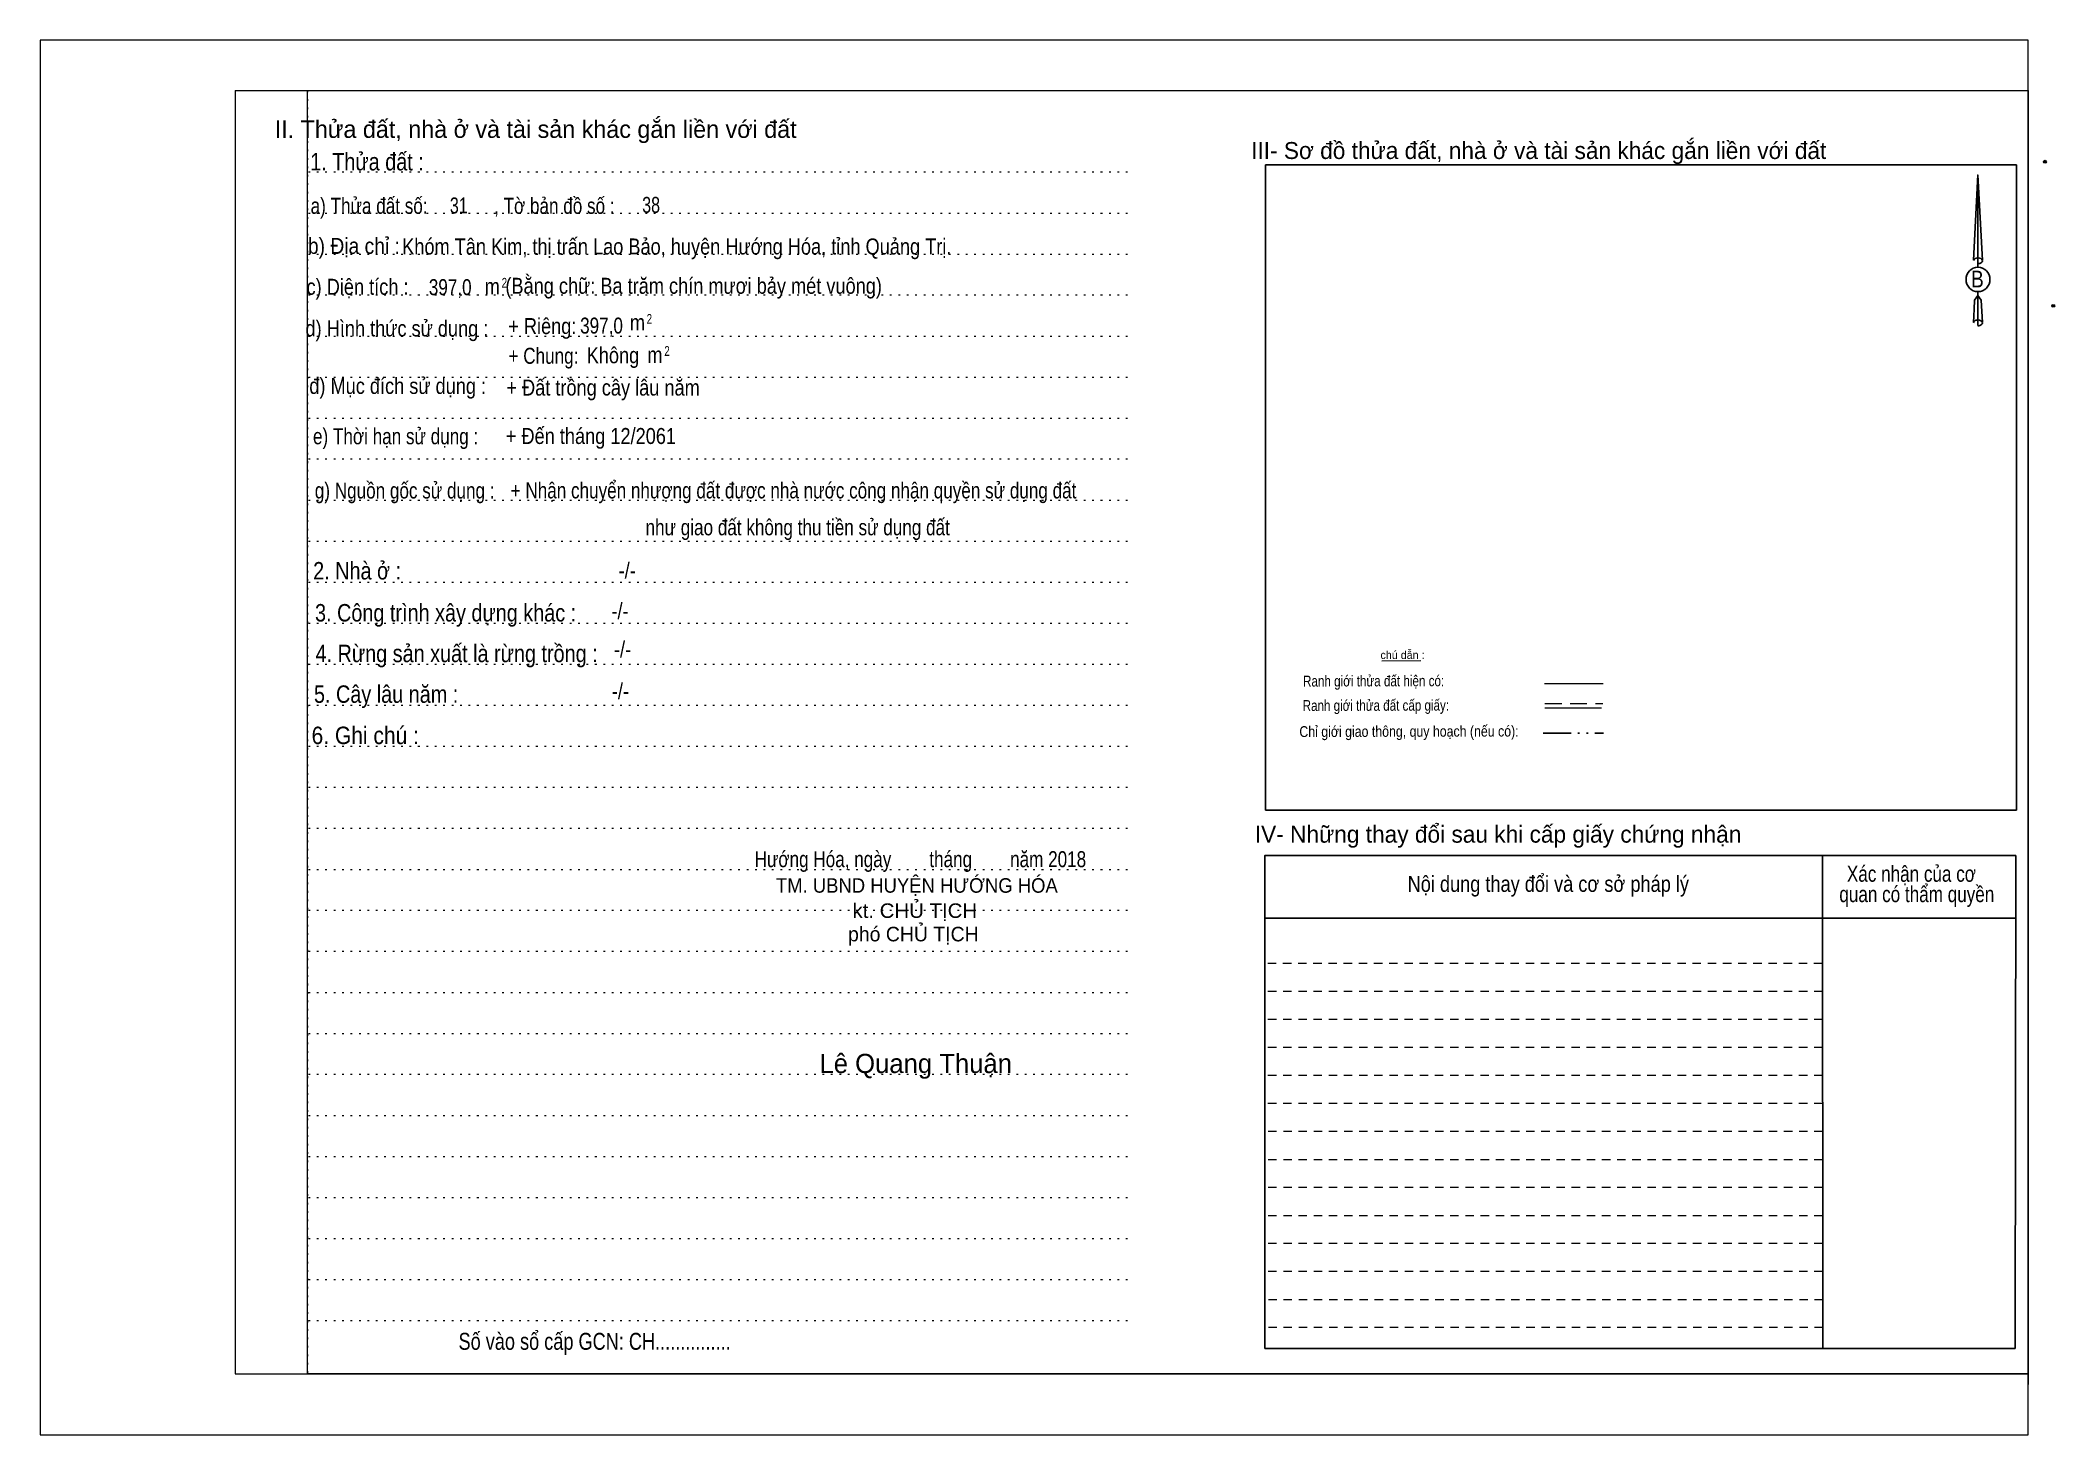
# Model space of a CAD drawing. Header units: metres. Extents: x 535666 to 536199, y 1836876 to 1837032.
# Drawn here: x 535887.2 to 536095.2, y 1836886.2 to 1837030.2 of the extents above; entities that cross this region are included whole.
import ezdxf
from ezdxf.enums import TextEntityAlignment as Align

# ---------------------------------------------------------------- set-up
doc = ezdxf.new("R2010")
doc.units = ezdxf.units.M
doc.header["$LTSCALE"] = 0.58
doc.header["$PDMODE"] = 32
doc.header["$PDSIZE"] = 0.29
for name, pattern in [('DASH_DOUBLE_DOT', [9.2, 5, -1.2, 0.3, -1.2, 0.3, -1.2]), ('DOTTED', [1.5, 0.3, -1.2]), ('MEDIUM_DASHED', [4.5, 3, -1.5]), ('SHORT_DASHED', [2.7, 1.5, -1.2])]:
    doc.linetypes.add(name, pattern=pattern)
for name, color, linetype, lineweight in [('1', 7, 'DOTTED', 13), ('12', 7, 'Continuous', 25), ('13', 7, 'Continuous', 13), ('2', 7, 'SHORT_DASHED', 13), ('28', 7, 'Continuous', 25), ('5', 7, 'Continuous', 13), ('63', 7, 'Continuous', 13)]:
    doc.layers.add(name, color=color, linetype=linetype, lineweight=lineweight)
for name, color, linetype in [('18', 7, 'Continuous'), ('21', 7, 'Continuous'), ('3', 7, 'Continuous'), ('4', 7, 'Continuous'), ('8', 7, 'Continuous')]:
    doc.layers.add(name, color=color, linetype=linetype)

msp = doc.modelspace()

# ---------------------------------------------------------------- texts
at = {"layer": '12', "width": 0.85}
msp.add_text('B', height=1.728, dxfattribs=at).set_placement((536087.195, 1837004.71), align=Align.CENTER)
at = {"layer": '18'}
for s, height, p in [('II. Thửa đất, nhà ở và tài sản khác gắn liền với đất', 1.8, (535938.365, 1837020.15)), ('phó CHỦ TỊCH', 1.5, (535977.355, 1836937.18)), ('Lê Quang Thuận', 1.98, (535977.6, 1836923.58))]:
    msp.add_text(s, height=height, dxfattribs=at).set_placement(p, align=Align.CENTER)
for s, height, width, p in [('1. Thửa đất :', 1.8, 0.85, (535920.955, 1837016.79)), ('a) Thửa đất số:              , Tờ bản đồ số : ', 1.65, 0.8, (535931.07, 1837012.31)), ('31', 1.65, 0.75, (535930.43, 1837012.35)), ('38', 1.65, 0.75, (535950.285, 1837012.41)), ('b) Địa chỉ : ', 1.65, 0.9, (535919.88, 1837008.17)), ('Khóm Tân Kim, thị trấn Lao Bảo, huyện Hướng Hóa, tỉnh Quảng Trị.', 1.65, 0.85, (535952.935, 1837008.11)), (' m', 1.65, 0.85, (535933.625, 1837003.99)), ('2', 1, 0.75, (535935.135, 1837004.69)), ('d) Hình thức sử dụng :', 1.65, 0.85, (535924.045, 1836999.65)), ('+ Riêng: ', 1.65, 0.85, (535939.315, 1836999.89)), ('       + Chung:', 1.65, 0.8, (535937.455, 1836996.82)), ('đ) Mục đích sử dụng :', 1.65, 0.85, (535924.125, 1836993.71)), ('+ Đất trồng cây lâu năm', 1.65, 0.85, (535945.325, 1836993.54)), ('e) Thời hạn sử dụng :', 1.65, 0.8, (535923.91, 1836988.51)), ('+ Đến tháng 12/2061', 1.65, 0.85, (535944.07, 1836988.54)), ('g) Nguồn gốc sử dụng :', 1.65, 0.8, (535924.845, 1836982.91)), ('+ Nhận chuyển nhượng đất được nhà nước công nhận quyền sử dụng đất', 1.65, 0.8, (535964.985, 1836982.92)), ('như giao đất không thu tiền sử dụng đất', 1.65, 0.8, (535965.415, 1836979.11)), ('2. Nhà ở :', 1.8, 0.85, (535919.935, 1836974.55)), ('3. Công trình xây dựng khác :', 1.8, 0.85, (535929.07, 1836970.21)), ('4. Rừng sản xuất là rừng trồng :', 1.8, 0.85, (535930.205, 1836966.01)), ('5. Cây lâu năm :', 1.8, 0.85, (535922.93, 1836961.81)), ('6. Ghi chú :', 1.8, 0.9, (535920.775, 1836957.55)), ('Hướng Hóa, ngày        tháng        năm 2018', 1.65, 0.8, (535978.08, 1836944.84)), ('TM. UBND HUYỆN HƯỚNG HÓA', 1.5, 0.95, (535977.715, 1836942.2)), ('kt. CHỦ TỊCH', 1.5, 1.05, (535977.505, 1836939.6)), ('Số vào sổ cấp GCN: CH...............', 1.75, 0.8, (535944.45, 1836895))]:
    msp.add_text(s, height=height, dxfattribs=dict(at, width=width)).set_placement(p, align=Align.CENTER)
at = {"layer": '21'}
msp.add_text('III- Sơ đồ thửa đất, nhà ở và tài sản khác gắn liền với đất', height=1.75, dxfattribs=at).set_placement((536041.91, 1837017.97), align=Align.CENTER)
at = {"layer": '21', "width": 0.85}
msp.add_text('Chỉ giới giao thông, quy hoạch (nếu có):', height=1.12, rotation=0.135, dxfattribs=at).set_placement((536028.5187, 1836958.3061), align=Align.CENTER)
at = {"layer": '28'}
for s, width, p in [('-/-', 0.85, (535947.815, 1836974.65)), ('-/-', 0.85, (535947.075, 1836970.47)), ('-/-', 0.85, (535947.335, 1836966.51)), ('-/-', 0.85, (535947.115, 1836962.19)), ('Xác nhận của cơ', 0.8, (536080.385, 1836943.33)), ('Nội dung thay đổi và cơ sở pháp lý', 0.85, (536042.9, 1836942.29)), (' quan có thẩm quyền', 0.8, (536080.695, 1836941.23))]:
    msp.add_text(s, height=1.65, dxfattribs=dict(at, width=width)).set_placement(p, align=Align.CENTER)
msp.add_text('IV- Những thay đổi sau khi cấp giấy chứng nhận', height=1.75, dxfattribs=at).set_placement((536037.715, 1836947.37), align=Align.CENTER)
at = {"layer": '3'}
for s, width, p in [('c) Diện tích :                                                   ', 0.85, (535933.265, 1837003.95)), ('397,0', 0.8, (535929.545, 1837003.91)), ('397,0', 0.8, (535945.165, 1836999.94))]:
    msp.add_text(s, height=1.65, dxfattribs=dict(at, width=width)).set_placement(p, align=Align.CENTER)
at = {"layer": '4'}
for s, height, width, p in [(' m', 1.65, 0.85, (535948.615, 1837000.26)), ('2', 1, 0.75, (535950.105, 1837000.96)), ('Không', 1.65, 0.85, (535946.345, 1836996.88)), ('2', 1, 0.75, (535951.925, 1836997.64)), (' m', 1.65, 0.85, (535950.415, 1836996.92))]:
    msp.add_text(s, height=height, dxfattribs=dict(at, width=width)).set_placement(p, align=Align.CENTER)
at = {"layer": '63'}
msp.add_text('chú dẫn :', height=0.8275, rotation=359.974, dxfattribs=at).set_placement((536027.8498, 1836966.3388), align=Align.CENTER)
at = {"layer": '63', "width": 0.8}
for s, height, p in [('Ranh giới thửa đất hiện có:', 1.125, (536024.8687, 1836963.5075)), ('Ranh giới thửa đất cấp giấy:', 1.12, (536025.0987, 1836960.9881))]:
    msp.add_text(s, height=height, rotation=0.135, dxfattribs=at).set_placement(p, align=Align.CENTER)
at = {"layer": '8', "width": 0.85}
msp.add_text('(Bằng chữ: Ba trăm chín mươi bảy mét vuông)', height=1.65, dxfattribs=at).set_placement((535954.675, 1837004.05), align=Align.CENTER)

# ---------------------------------------------------------------- linework, layer by layer
at = {"layer": '1', "linetype": 'Continuous'}
for p, q in [((535907.33, 1837025.03), (536092.43, 1837025.03)), ((535907.33, 1837025.03), (535907.33, 1836892.53)), ((536092.43, 1837025.03), (536092.43, 1836891.41)), ((535907.33, 1836892.53), (536092.43, 1836892.53))]:
    msp.add_line(p, q, dxfattribs=at)
at = {"layer": '1'}
for p, q in [((535914.83, 1837025.03), (535914.83, 1836892.53)), ((535914.83, 1837025.03), (535914.83, 1836892.53)), ((535914.91, 1837016.63), (535999.45, 1837016.63)), ((535914.91, 1837012.39), (535999.45, 1837012.39)), ((535914.91, 1837008.15), (535999.45, 1837008.15)), ((535914.91, 1837003.93), (535999.45, 1837003.93)), ((535914.91, 1836999.69), (535999.45, 1836999.69)), ((535914.91, 1836995.45), (535999.45, 1836995.45)), ((535914.91, 1836991.21), (535999.45, 1836991.21)), ((535914.91, 1836986.99), (535999.45, 1836986.99)), ((535914.91, 1836982.73), (535999.45, 1836982.73)), ((535914.91, 1836978.51), (535999.45, 1836978.51)), ((535914.91, 1836974.27), (535999.45, 1836974.27)), ((535914.91, 1836970.03), (535999.45, 1836970.03)), ((535914.91, 1836965.79), (535999.45, 1836965.79)), ((535914.91, 1836961.57), (535999.45, 1836961.57)), ((535914.91, 1836957.33), (535999.45, 1836957.33)), ((535914.91, 1836953.09), (535999.45, 1836953.09)), ((535914.91, 1836948.85), (535999.45, 1836948.85)), ((535914.91, 1836944.61), (535999.45, 1836944.61)), ((535914.91, 1836940.39), (535999.45, 1836940.39)), ((535914.91, 1836936.15), (535999.45, 1836936.15)), ((535914.91, 1836931.91), (535999.45, 1836931.91)), ((535914.91, 1836927.67), (535999.45, 1836927.67)), ((535914.91, 1836923.45), (535999.45, 1836923.45)), ((535914.91, 1836919.21), (535999.45, 1836919.21)), ((535914.91, 1836914.97), (535999.45, 1836914.97)), ((535914.91, 1836910.73), (535999.45, 1836910.73)), ((535914.91, 1836906.51), (535999.45, 1836906.51)), ((535914.91, 1836902.27), (535999.45, 1836902.27)), ((535914.91, 1836898.03), (535999.45, 1836898.03))]:
    msp.add_line(p, q, dxfattribs=at)
at = {"layer": '1', "linetype": 'Continuous'}
for points in [[(535887.23, 1836886.23), (536092.43, 1836886.23), (536092.43, 1837030.23), (535887.23, 1837030.23)], [(535914.83, 1837025.03), (536092.43, 1837025.03), (536092.43, 1836892.53), (535914.83, 1836892.53)]]:
    msp.add_lwpolyline(points, close=True, dxfattribs=at)
at = {"layer": '12'}
for p, q in [((536091.23, 1837017.37), (536013.69, 1837017.37)), ((536087.23, 1837016.33), (536087.71, 1837007.49)), ((536087.23, 1837016.33), (536087.71, 1837007.49)), ((536087.23, 1837016.33), (536087.71, 1837007.49)), ((536086.85, 1837008.87), (536086.79, 1837007.51)), ((536087.23, 1837007.79), (536087.23, 1837007.45)), ((536087.23, 1837007.45), (536087.23, 1837007.19)), ((536087.23, 1837007.19), (536087.23, 1837006.85)), ((536087.23, 1837007.19), (536087.23, 1837006.85)), ((536087.23, 1837007.19), (536087.23, 1837006.85)), ((536087.71, 1837007.49), (536087.71, 1837007.51)), ((536087.23, 1837003.87), (536087.23, 1837004.27)), ((536087.23, 1837003.87), (536087.23, 1837004.27)), ((536087.23, 1837003.87), (536087.23, 1837004.27)), ((536087.23, 1837003.87), (536087.59, 1837003.39)), ((536087.23, 1837003.87), (536087.59, 1837003.39)), ((536087.23, 1837003.87), (536087.59, 1837003.39)), ((536087.59, 1837003.39), (536087.71, 1837001.07)), ((536087.59, 1837003.39), (536087.71, 1837001.07)), ((536087.59, 1837003.39), (536087.71, 1837001.07)), ((536087.23, 1837001.37), (536087.23, 1837001.03)), ((536087.23, 1837001.03), (536087.23, 1837000.77)), ((536087.71, 1837001.07), (536087.71, 1837001.09))]:
    msp.add_line(p, q, dxfattribs=at)
for points in [[(536087.23, 1837007.79), (536087.23, 1837016.33), (536086.85, 1837008.87)], [(536087.23, 1837001.37), (536087.23, 1837003.87), (536086.91, 1837003.39), (536086.85, 1837002.45), (536086.79, 1837001.09)]]:
    msp.add_lwpolyline(points, dxfattribs=at)
for centre, start_param, end_param in [((536087.256, 1837007.4673), 1.57079633, 3.07445202), ((536087.256, 1837007.4673), 0.06714063, 1.57079633), ((536087.256, 1837007.4673), 4.71238898, 6.28318531), ((536087.256, 1837001.0468), 2.49106941, 3.07427841), ((536087.256, 1837001.0468), 1.57079633, 2.49106941), ((536087.256, 1837001.0468), 0.06714063, 1.57079633), ((536087.256, 1837001.0468), 4.71238898, 6.28318531)]:
    msp.add_ellipse(centre, major_axis=(0.4535, 0), ratio=0.655448, start_param=start_param, end_param=end_param, dxfattribs=at)
msp.add_ellipse((536087.2555, 1837005.5289), major_axis=(0, 1.258), ratio=0.983453, dxfattribs=at)
at = {"layer": '13'}
msp.add_line((536042.5, 1836963.79), (536048.58, 1836963.79), dxfattribs=at)
at = {"layer": '2'}
for p, q in [((536071.21, 1836931.99), (536013.63, 1836931.99)), ((536071.21, 1836929.11), (536013.63, 1836929.11)), ((536071.21, 1836926.21), (536013.63, 1836926.21)), ((536071.21, 1836923.31), (536013.63, 1836923.31)), ((536071.21, 1836920.43), (536013.63, 1836920.43)), ((536071.23, 1836917.53), (536013.63, 1836917.53)), ((536071.23, 1836914.63), (536013.63, 1836914.63)), ((536071.23, 1836911.75), (536013.63, 1836911.75)), ((536071.23, 1836908.85), (536013.63, 1836908.85)), ((536071.23, 1836905.97), (536013.63, 1836905.97)), ((536071.23, 1836903.07), (536013.63, 1836903.07)), ((536071.25, 1836900.17), (536013.63, 1836900.17)), ((536071.25, 1836897.29), (536013.63, 1836897.29))]:
    msp.add_line(p, q, dxfattribs=at)
at = {"layer": '28'}
for p, q in [((536071.21, 1836946.03), (536071.25, 1836895.15)), ((536091.15, 1836946.03), (536091.11, 1836895.15)), ((536091.13, 1836939.57), (536013.63, 1836939.57)), ((536091.11, 1836895.15), (536013.63, 1836895.15))]:
    msp.add_line(p, q, dxfattribs=at)
at = {"layer": '28', "linetype": 'SHORT_DASHED', "lineweight": 13}
msp.add_line((536071.19, 1836934.89), (536013.63, 1836934.89), dxfattribs=at)
at = {"layer": '28'}
msp.add_lwpolyline([(536091.15, 1836946.03), (536013.63, 1836946.03), (536013.63, 1836895.15)], dxfattribs=at)
at = {"layer": '5'}
for p in [(536094.17, 1837017.69), (536095.03, 1837002.81)]:
    msp.add_point(p, dxfattribs=at)
at = {"layer": '63', "lineweight": 25}
for p, q in [((536013.69, 1837017.37), (536013.69, 1836950.73)), ((536091.23, 1836950.73), (536091.23, 1837017.37)), ((536091.23, 1836950.73), (536013.69, 1836950.73))]:
    msp.add_line(p, q, dxfattribs=at)
at = {"layer": '63'}
for p, q in [((536025.7, 1836966.14), (536029.74, 1836966.18)), ((536042.54, 1836961.31), (536048.4, 1836961.31)), ((536042.54, 1836961.31), (536048.4, 1836961.31))]:
    msp.add_line(p, q, dxfattribs=at)
at = {"layer": '63', "linetype": 'MEDIUM_DASHED'}
msp.add_line((536042.54, 1836961.75), (536048.54, 1836961.75), dxfattribs=at)
at = {"layer": '63', "linetype": 'DASH_DOUBLE_DOT', "lineweight": 25}
msp.add_line((536042.36, 1836958.69), (536048.6, 1836958.69), dxfattribs=at)

msp.set_redraw_order([(e.dxf.handle, doc.entitydb.next_handle()) for e in msp.query("TEXT MTEXT ATTDEF DIMENSION ARC_DIMENSION")])  # texts and dimensions are drawn at this point

doc.saveas('drawing.dxf')
